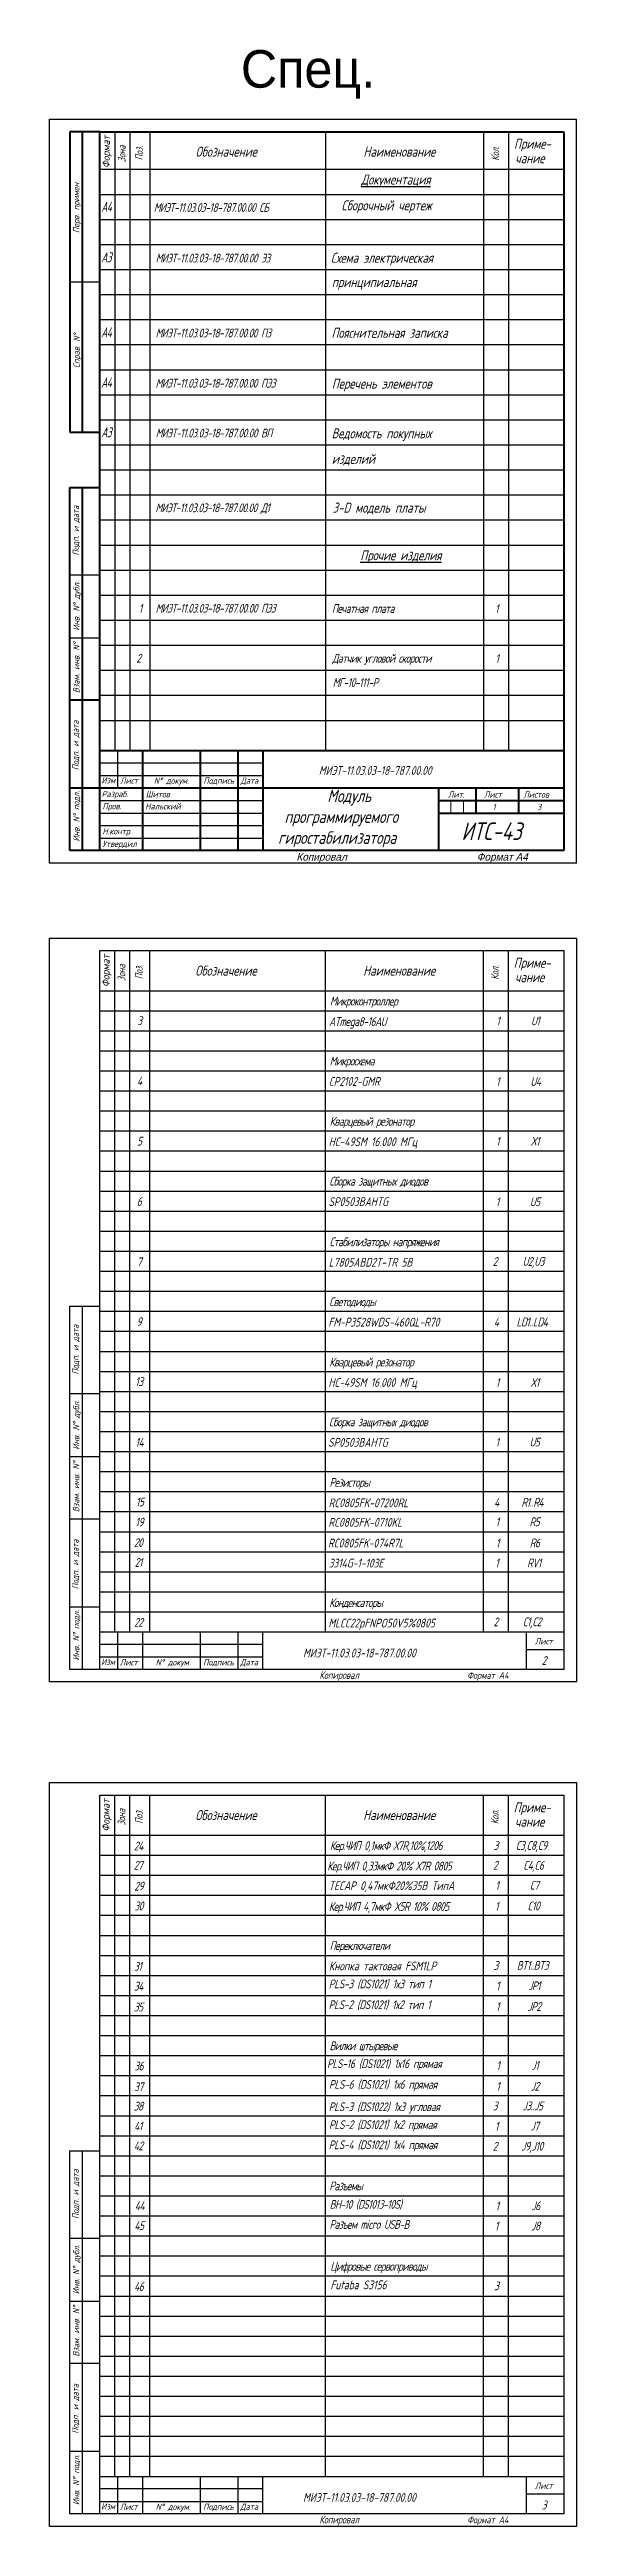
# Model space of a CAD drawing. Header units: millimetres. Extents: x 256 to 1953, y -623 to 369.
# Drawn here: x 256 to 466, y -623 to 366 of the extents above; entities that cross this region are included whole.
import ezdxf
from ezdxf.enums import TextEntityAlignment as Align

# ---------------------------------------------------------------- set-up
doc = ezdxf.new("R2010")
doc.units = ezdxf.units.MM
doc.layers.add('KONTUR', color=7, linetype='Continuous')
doc.layers.add('Тонкие', color=7, linetype='Continuous')
for name, color, linetype, lineweight in [('Основная', 7, 'Continuous', 40), ('текст', 7, 'Continuous', 30), ('Толстые', 7, 'Continuous', 30), ('тонкая', 7, 'Continuous', 20)]:
    doc.layers.add(name, color=color, linetype=linetype, lineweight=lineweight)
doc.styles.add('С наклоном', font='', dxfattribs={"oblique": 15, "height": 3})
doc.styles.add('стиль1', font='romans.shx', dxfattribs={"width": 0.75, "oblique": 15, "height": 3.5})
doc.styles.get('С наклоном').set_extended_font_data('Mipgost')

msp = doc.modelspace()

# ---------------------------------------------------------------- texts
at = {"style": 'С наклоном', "oblique": 15}
for s, p in [('Копировал', (354.434, 41.799)), ('Формат А4', (426.351, 41.799))]:
    msp.add_text(s, height=3, dxfattribs=at).set_placement(p)
at = {"insert": (332.314, 365.392), "char_height": 15, "attachment_point": 1}
msp.add_mtext_dynamic_manual_height_columns('Спец.', width=72.90888, gutter_width=12.5, heights=[0], dxfattribs=at)
at = {"attachment_point": 1, "style": 'стиль1'}
for s, width, heights, insert, char_height in [('{\\T0.9;МИЭТ-11.03.03-18-787.00.00 СБ}', 79.64381, [0], (297.589, 304.291), 3.5), ('{\\T0.9;МИЭТ-11.03.03-18-787.00.00 ЭЗ}', 66.85681, [0], (298.342, 284.098), 3.5), ('{\\T0.9;МИЭТ-11.03.03-18-787.00.00 ПЗ}', 66.85681, [0], (298.303, 254.198), 3.5), ('{\\T0.9;МИЭТ-11.03.03-18-787.00.00 ПЭЗ}', 66.85681, [0], (298.291, 234.148), 3.5), ('{\\T0.9;МИЭТ-11.03.03-18-787.00.00 ВП}', 66.85681, [0], (298.339, 214.256), 3.5), ('{\\T0.9;МИЭТ-11.03.03-18-787.00.00 Д1}', 66.85681, [0], (298.234, 184.397), 3.5), ('{\\T0.9;1}', 5.04607, [3.113], (291.604, 144.245), 3.5), ('{\\T0.9;МИЭТ-11.03.03-18-787.00.00 ПЭЗ}', 66.85681, [0], (298.317, 144.302), 3.5), ('{\\T0.9;Печатная плата}', 61.19949, [0], (368.597, 144.209), 3.5), ('{\\T0.9;1}', 5.04607, [3.113], (433.632, 144.126), 3.5), ('{\\T0.9;2}', 5.04607, [3.113], (290.645, 124.355), 3.5), ('{\\T0.9;Датчик угловой скорости}', 61.19949, [0], (368.746, 124.319), 3.5), ('{\\T0.9;1}', 5.04607, [3.113], (433.781, 124.236), 3.5), ('{\\T0.9;МГ-10-111-Р}', 61.19949, [0], (368.909, 114.646), 3.5), ('МИЭТ-11.03.03-18-787.00.00', 79.64381, [0], (363.383, 79.527), 3.5), ('\\pi21.32077;Модуль \\P\\pi4.2672;программируемого \\P\\pi1.68417;гиростабилизатора', 61.92726, [0], (345.472, 70.159), 5), ('{\\T0.9;Микроконтроллер}', 59.92952, [5.575], (367.808, -12.546), 3.5), ('{\\T0.9;3}', 5.04607, [3.113], (291.021, -20.343), 3.5), ('{\\T0.9;ATmega8-16AU}', 63.76768, [5.575], (367.46, -20.701), 3.5), ('{\\T0.9;1}', 5.04607, [3.113], (434.157, -20.453), 3.5), ('\\pi7.57972;{\\T0.9;U1}', 19.18828, [4.261], (440.385, -20.429), 3.5), ('{\\T0.9;Микросхема}', 59.92952, [5.575], (367.694, -36.461), 3.5), ('{\\T0.9;4}', 5.04607, [3.113], (290.907, -44.421), 3.5), ('CP2102-GMR', 63.76768, [5.575], (367.347, -44.616), 3.5), ('{\\T0.9;1}', 5.04607, [3.113], (434.043, -44.673), 3.5), ('\\pi7.45472;{\\T0.9;U4}', 19.18828, [4.261], (440.272, -44.649), 3.5), ('{\\T0.9;5}', 5.04607, [3.113], (290.919, -68.464), 3.5), ('HC-49SM 16.000 МГц ', 63.76768, [5.575], (367.359, -68.696), 3.5), ('{\\T0.9;Кварцевый резонатор}', 59.92952, [5.575], (367.707, -60.541), 3.5), ('{\\T0.9;1}', 5.04607, [3.113], (434.055, -68.509), 3.5), ('\\pi7.50023;{\\T0.9;X1}', 19.18828, [4.261], (440.284, -68.485), 3.5), ('{\\T0.9;Сборка защитных диодов}', 59.92952, [5.575], (367.593, -84.456), 3.5), ('{\\T0.9;6}', 5.04607, [3.113], (290.806, -92.544), 3.5), ('SP0503BAHTG', 63.76768, [5.575], (367.246, -92.611), 3.5), ('{\\T0.9;1}', 5.04607, [3.113], (433.942, -92.667), 3.5), ('\\pi7.32972;{\\T0.9;U5}', 19.18828, [4.261], (440.171, -92.643), 3.5), ('{\\T0.9;Стабилизаторы напряжения}', 59.92952, [5.575], (367.675, -108.651), 3.5), ('{\\T0.9;7}', 5.04607, [3.113], (290.887, -116.582), 3.5), ('L7805ABD2T-TR 5В', 63.76768, [5.575], (367.327, -116.806), 3.5), ('{\\T0.9;2}', 5.04607, [3.113], (432.702, -116.503), 3.5), ('\\pi4.34222;{\\T0.9;U2,U3}', 19.18828, [4.261], (440.252, -116.479), 3.5), ('{\\T0.9;Светодиоды}', 59.92952, [5.575], (367.561, -132.566), 3.5), ('{\\T0.9;9}', 5.04607, [3.113], (290.774, -140.525), 3.5), ('FM-P3528WDS-460QL-R70', 63.76768, [5.575], (367.213, -140.721), 3.5), ('{\\T0.9;4}', 5.04607, [3.113], (433.139, -140.675), 3.5), ('\\pi2.03773;{\\T0.9;LD1..LD4}', 19.18828, [4.261], (440.139, -140.651), 3.5), ('{\\T0.9;Кварцевый резонатор}', 59.92952, [5.575], (367.574, -156.646), 3.5), ('{\\T0.9;13}', 5.04607, [3.113], (290.201, -164.454), 3.5), ('HC-49SM 16.000 МГц ', 63.76768, [5.575], (367.226, -164.801), 3.5), ('{\\T0.9;1}', 5.04607, [3.113], (433.922, -164.841), 3.5), ('\\pi7.50023;{\\T0.9;X1}', 19.18828, [4.261], (440.151, -164.817), 3.5), ('{\\T0.9;Сборка защитных диодов}', 59.92952, [5.575], (367.46, -180.561), 3.5), ('{\\T0.9;14}', 5.04607, [3.113], (290.255, -188.712), 3.5), ('SP0503BAHTG', 63.76768, [5.575], (367.112, -188.716), 3.5), ('{\\T0.9;1}', 5.04607, [3.113], (433.809, -188.625), 3.5), ('\\pi7.32972;{\\T0.9;U5}', 19.18828, [4.261], (440.037, -188.601), 3.5), ('{\\T0.9;Резисторы}', 59.92952, [5.575], (367.635, -204.7), 3.5), ('{\\T0.9;15}', 5.04607, [3.113], (290.463, -212.481), 3.5), ('RC0805FK-07200RL', 63.76768, [5.575], (367.288, -212.855), 3.5), ('{\\T0.9;4}', 5.04607, [3.113], (433.25, -212.674), 3.5), ('\\pi3.95023;{\\T0.9;R1..R4}', 19.18828, [4.261], (440.213, -212.65), 3.5), ('{\\T0.9;19}', 5.04607, [3.113], (290.255, -220.562), 3.5), ('RC0805FK-0710KL', 63.76768, [5.575], (367.208, -220.641), 3.5), ('{\\T0.9;1}', 5.04607, [3.113], (433.865, -220.459), 3.5), ('\\pi7.25648;{\\T0.9;R5}', 19.18828, [4.261], (440.133, -220.435), 3.5), ('{\\T0.9;20}', 5.04607, [3.113], (289.654, -228.744), 3.5), ('{\\T0.9;21}', 5.04607, [3.113], (289.957, -236.652), 3.5), ('RC0805FK-074R7L', 63.76768, [5.575], (367.058, -228.905), 3.5), ('3314G-1-103E', 63.76768, [5.575], (367.287, -236.91), 3.5), ('{\\T0.9;1}', 5.04607, [3.113], (433.698, -236.862), 3.5), ('{\\T0.9;1}', 5.04607, [3.113], (433.996, -228.862), 3.5), ('\\pi6.49398;{\\T0.9;RV1}', 19.18828, [4.261], (439.926, -236.838), 3.5), ('\\pi7.26097;{\\T0.9;R6}', 19.18828, [4.261], (440.225, -228.838), 3.5), ('{\\T0.9;Конденсаторы}', 59.92952, [5.575], (367.534, -252.694), 3.5), ('{\\T0.9;22}', 5.04607, [3.113], (289.724, -260.587), 3.5), ('MLCC22pFNPO50V5%0805', 63.76768, [5.575], (367.187, -260.849), 3.5), ('{\\T0.9;2}', 5.04607, [3.113], (433.003, -260.387), 3.5), ('\\pi4.52619;{\\T0.9;C1,C2}', 19.18828, [4.261], (440.112, -260.364), 3.5), ('МИЭТ-11.03.03-18-787.00.00', 79.64381, [0], (357.085, -272.794), 3.5), ('{\\T0.9;2}', 5.04607, [3.113], (452.277, -275.791), 3.5), ('{\\T0.9;24}', 5.04607, [3.113], (289.686, -349.837), 3.5), ('{\\T0.9;Кер.ЧИП 0,1мкФ Х7R,10%,1206}', 60.89124, [5.575], (367.808, -349.696), 3.5), ('{\\T0.9;3}', 5.04607, [3.113], (433.04, -349.687), 3.5), ('\\pi1.69761;{\\T0.9;C3,C8,C9}', 19.18828, [4.261], (440.144, -349.663), 3.5), ('{\\T0.9;27}', 5.04607, [3.113], (289.589, -357.546), 3.5), ('{\\T0.9;29}', 5.04607, [3.113], (289.837, -365.885), 3.5), ('{\\T0.9;Кер.ЧИП 0,33мкФ 20% Х7R 0805}', 63.76768, [5.575], (366.748, -357.851), 3.5), ('TECAP 0,47мкФ20%35В ТипА', 66.55875, [5.24], (367.3, -365.709), 3.5), ('{\\T0.9;2}', 5.04607, [3.113], (432.804, -357.603), 3.5), ('{\\T0.9;1}', 5.04607, [3.113], (433.775, -365.616), 3.5), ('\\pi4.50386;{\\T0.9;C4,C6}', 19.18828, [4.261], (440.385, -357.579), 3.5), ('\\pi7.24313;{\\T0.9;C7}', 19.18828, [4.261], (440.225, -365.531), 3.5), ('{\\T0.9;30}', 5.04607, [3.113], (289.818, -373.83), 3.5), ('{\\T0.9;Кер.ЧИП 4,7мкФ X5R 10% 0805 }', 66.55875, [5.24], (367.385, -373.994), 3.5), ('{\\T0.9;1}', 5.04607, [3.113], (433.641, -373.902), 3.5), ('\\pi6.26994;{\\T0.9;C10}', 19.18828, [4.261], (440.31, -373.817), 3.5), ('{\\T0.9;Переключатели}', 59.92952, [5.575], (367.707, -389.622), 3.5), ('{\\T0.9;31}', 5.04607, [3.113], (289.705, -397.9), 3.5), ('Кнопка тактовая FSM1LP', 63.76768, [5.575], (367.415, -397.75), 3.5), ('{\\T0.9;3}', 5.04607, [3.113], (433.037, -397.563), 3.5), ('\\pi1.96273;{\\T0.9;BT1..BT3}', 19.18828, [4.261], (440.34, -397.539), 3.5), ('{\\T0.9;35}', 5.04607, [3.113], (289.631, -414.146), 3.5), ('{\\T0.9;34}', 5.04607, [3.113], (289.686, -405.845), 3.5), ('{\\T0.9;1}', 5.04607, [3.113], (434.001, -413.959), 3.5), ('{\\T0.9;1}', 5.04607, [3.113], (434.055, -405.659), 3.5), ('\\pi6.36546;{\\T0.9;JP2}', 19.18828, [4.261], (440.229, -413.935), 3.5), ('\\pi6.58864;{\\T0.9;JP1}', 19.18828, [4.261], (440.284, -405.635), 3.5), ('{\\T0.9;Вилки штыревые}', 59.92952, [5.575], (367.675, -429.625), 3.5), ('{\\T0.9;36}', 4.89166, [3.113], (289.805, -437.675), 3.5), ('{\\T0.95;PLS-16 (DS1021) 1х16 прямая}', 63.76768, [5.575], (366.651, -436.751), 3.5), ('{\\T0.95;PLS-6 (DS1021) 1х6 прямая}', 63.76768, [5.575], (367.423, -445.052), 3.5), ('{\\T0.9;1}', 5.04607, [3.113], (434.174, -437.489), 3.5), ('\\pi7.76989;{\\T0.9;J1}', 19.18828, [4.261], (440.403, -437.465), 3.5), ('{\\T0.9;38}', 5.04607, [3.113], (289.585, -453.732), 3.5), ('{\\T0.9;37}', 5.04607, [3.113], (289.75, -445.976), 3.5), ('{\\T0.9;3}', 5.04607, [3.113], (432.702, -453.653), 3.5), ('{\\T0.9;1}', 5.04607, [3.113], (434.12, -445.789), 3.5), ('\\pi4.36989;{\\T0.9;J3..J5}', 19.18828, [4.261], (440.252, -453.629), 3.5), ('\\pi7.54671;{\\T0.9;J2}', 19.18828, [4.261], (440.348, -445.766), 3.5), ('{\\T0.9;41}', 5.04607, [3.113], (289.765, -461.684), 3.5), ('{\\T0.95;PLS-2 (DS1021) 1х2 прямая}', 63.76768, [5.575], (367.438, -461.123), 3.5), ('{\\T0.9;1}', 5.04607, [3.113], (433.582, -461.759), 3.5), ('\\pi7.39489;{\\T0.9;J7}', 19.18828, [4.261], (440.363, -461.687), 3.5), ('{\\T0.9;42}', 5.04607, [3.113], (289.6, -469.583), 3.5), ('{\\T0.9;2}', 5.04607, [3.113], (432.717, -469.754), 3.5), ('\\pi3.83421;{\\T0.9;J9,J10}', 19.18828, [4.261], (440.267, -469.726), 3.5), ('{\\T0.9;44}', 5.04607, [3.113], (290.039, -493.498), 3.5), ('{\\T0.9;Разъемы}', 59.92952, [5.575], (367.574, -485.571), 3.5), ('{\\T0.9;BH-10 (DS1013-10S)}', 63.76768, [5.575], (367.713, -492.937), 3.5), ('{\\T0.9;1}', 5.04607, [3.113], (433.857, -493.573), 3.5), ('\\pi7.52438;{\\T0.9;J6}', 19.18828, [4.261], (440.638, -493.501), 3.5), ('{\\T0.9;45}', 5.04607, [3.113], (289.874, -501.397), 3.5), ('{\\T0.9;Разъем micro USB-B}', 63.76768, [5.575], (367.616, -500.96), 3.5), ('{\\T0.9;1}', 5.04607, [3.113], (433.567, -501.568), 3.5), ('\\pi7.52438;{\\T0.9;J8}', 19.18828, [4.261], (440.541, -501.54), 3.5), ('{\\T0.9;Цифровые сервоприводы}', 59.92952, [5.575], (367.964, -517.667), 3.5), ('{\\T0.9;46}', 5.04607, [3.113], (289.752, -525.734), 3.5), ('{\\T0.9;3}', 5.04607, [3.113], (433.279, -525.489), 3.5), ('МИЭТ-11.03.03-18-787.00.00', 79.64381, [0], (357.085, -609.944), 3.5), ('{\\T0.9;3}', 5.04607, [3.113], (452.277, -612.941), 3.5)]:
    msp.add_mtext_dynamic_manual_height_columns(s, width=width, gutter_width=12.5, heights=heights, dxfattribs=dict(at, insert=insert, char_height=char_height))
note = msp.add_mtext_dynamic_manual_height_columns('{\\T0.95;PLS-3 (DS1021) 1х3 тип 1\\P}', width=63.76768, gutter_width=12.5, heights=[5.575, 0], dxfattribs=dict(insert=(367.359, -404.921), char_height=3.5, attachment_point=1, style='стиль1'))
note = msp.add_mtext_dynamic_manual_height_columns('{\\T0.95;PLS-2 (DS1021) 1х2 тип 1\\P}', width=63.76768, gutter_width=12.5, heights=[5.575, 0], dxfattribs=dict(insert=(367.304, -413.222), char_height=3.5, attachment_point=1, style='стиль1'))
note = msp.add_mtext_dynamic_manual_height_columns('{\\T0.95;PLS-3 (DS1022) 1х3 угловая\\P}', width=63.76768, gutter_width=12.5, heights=[5.575, 0], dxfattribs=dict(insert=(367.327, -453.956), char_height=3.5, attachment_point=1, style='стиль1'))
note = msp.add_mtext_dynamic_manual_height_columns('{\\T0.95;PLS-4 (DS1021) 1х4 прямая\\P}', width=63.76768, gutter_width=12.5, heights=[5.575, 0], dxfattribs=dict(insert=(367.342, -469.146), char_height=3.5, attachment_point=1, style='стиль1'))
note = msp.add_mtext_dynamic_manual_height_columns('Futaba S3156\\P', width=63.76768, gutter_width=12.5, heights=[5.575, 0], dxfattribs=dict(insert=(368.025, -525.065), char_height=3.5, attachment_point=1, style='стиль1'))
at = {"layer": 'текст', "style": 'стиль1', "oblique": 15, "width": 0.684211}
for p, p2 in [((280.08, 318.264), (280.08, 331.264)), ((279.977, -8.711), (279.977, 4.289)), ((279.977, -345.861), (279.977, -332.861))]:
    msp.add_text('Формат', height=3, rotation=90, dxfattribs=at).set_placement(p, p2, align=Align.FIT)
at = {"layer": 'текст', "style": 'стиль1', "oblique": 15}
for s, height, width, p in [('Зона', 3, 0.684211, (286.338, 320.657)), ('Поз.', 3, 0.684211, (293.241, 321.415)), ('Кол.', 3, 0.684211, (435.175, 321.206)), ('Перв. примен.', 2.5, 0.75, (267.927, 292.366)), ('Справ. N%%d', 2.5, 0.75, (268.083, 238.481)), ('Подп. и дата', 2.5, 0.75, (267.748, 163.624)), ('Инв. N%%d дубл.', 2.5, 0.75, (267.993, 133.599)), ('Взам. инв. N%%d', 2.5, 0.75, (267.993, 108.672)), ('Подп. и дата', 2.5, 0.75, (267.698, 77.887)), ('Инв. N%%d подл.', 2.5, 0.75, (267.993, 49.421)), ('Зона', 3, 0.684211, (286.235, -6.317)), ('Поз.', 3, 0.684211, (293.138, -5.559)), ('Кол.', 3, 0.684211, (435.072, -5.768)), ('Подп. и дата', 2.5, 0.75, (267.645, -163.35)), ('Инв. N%%d дубл.', 2.5, 0.75, (267.89, -193.375)), ('Взам. инв. N%%d', 2.5, 0.75, (267.89, -218.303)), ('Подп. и дата', 2.5, 0.75, (267.595, -249.087)), ('Инв. N%%d подл.', 2.5, 0.75, (267.89, -277.553)), ('Зона', 3, 0.684211, (286.235, -343.467)), ('Поз.', 3, 0.684211, (293.138, -342.709)), ('Кол.', 3, 0.684211, (435.072, -342.918)), ('Подп. и дата', 2.5, 0.75, (267.645, -500.5)), ('Инв. N%%d дубл.', 2.5, 0.75, (267.89, -530.525)), ('Взам. инв. N%%d', 2.5, 0.75, (267.89, -555.452)), ('Подп. и дата', 2.5, 0.75, (267.595, -586.237)), ('Инв. N%%d подл.', 2.5, 0.75, (267.89, -614.703))]:
    msp.add_text(s, height=height, rotation=90, dxfattribs=dict(at, width=width)).set_placement(p)
at = {"layer": 'текст', "style": 'стиль1', "oblique": 15, "width": 0.75}
for s, height, p in [('Обозначение', 4, (314.263, 322.854)), ('Наименование', 4, (381.175, 322.854)), ('Приме-', 4, (441.175, 325.98)), ('чание', 4, (441.721, 320.236)), ('Изм', 2.5, (276.72, 72.621)), ('Разраб.', 2.5, (276.836, 67.137)), ('Лист', 2.5, (284.195, 72.471)), ('Шитов', 2.5, (294.394, 67.063)), ('N%%d докум. ', 2.5, (297.651, 72.471)), ('Подпись', 2.5, (317.395, 72.471)), ('Дата', 2.5, (332.183, 72.471)), ('Лит.', 2.5, (414.893, 66.919)), ('Лист   ', 2.5, (429.267, 66.919)), ('Листов', 2.5, (444.955, 66.919)), ('Пров.', 2.5, (277.137, 62.305)), ('Нальский', 2.5, (294.201, 62.229)), ('1', 2.5, (432.679, 61.961)), ('3', 2.5, (450.412, 61.961)), ('Утвердил', 2.5, (277.137, 47.246)), ('Н.контр.', 2.5, (277.137, 52.266)), ('Приме-', 4, (441.072, -0.994)), ('Обозначение', 4, (314.16, -4.121)), ('Наименование', 4, (381.072, -4.121)), ('чание', 4, (441.618, -6.739)), ('Изм', 2.5, (276.617, -279.353)), ('Лист', 2.5, (284.092, -279.503)), ('N%%d докум. ', 2.5, (298.376, -279.503)), ('Подпись', 2.5, (317.292, -279.503)), ('Дата', 2.5, (332.08, -279.503)), ('Копировал', 3, (363.607, -284.871)), ('Формат А4', 2.75, (422.536, -284.871)), ('Приме-', 4, (441.072, -338.144)), ('Обозначение', 4, (314.16, -341.271)), ('Наименование', 4, (381.072, -341.271)), ('чание', 4, (441.618, -343.888)), ('Изм', 2.5, (276.617, -616.503)), ('Лист', 2.5, (284.092, -616.653)), ('N%%d докум. ', 2.5, (298.376, -616.653)), ('Подпись', 2.5, (317.292, -616.653)), ('Дата', 2.5, (332.08, -616.653)), ('Копировал', 3, (363.607, -622.021)), ('Формат А4', 2.75, (422.536, -622.021))]:
    msp.add_text(s, height=height, dxfattribs=at).set_placement(p)
for p in [(453.072, -271.121), (453.072, -608.271)]:
    msp.add_text('Лист', height=2.5, dxfattribs=at).set_placement(p, align=Align.CENTER)
at = {"layer": 'текст', "attachment_point": 1, "style": 'стиль1'}
for s, width, gutter_width, heights, insert, char_height in [('\\pi12.94795;{\\LДокументация}', 59.386, 17.5, [7.121], (367.306, 315.721), 4), ('{\\W0.65;\\T0.9;А4}', 5.58229, 17.5, [6.058], (276.637, 304.85), 4), ('Сборочный чертеж', 60.29318, 17.5, [6.759], (372.431, 305.393), 4), ('{\\W0.65;\\T0.9;А3}', 5.58229, 17.5, [6.058], (276.664, 284.652), 4), ('Схема электрическая', 60.29318, 17.5, [6.759], (368.21, 284.461), 4), ('принципиальная', 60.29318, 17.5, [6.759], (368.572, 274.763), 4), ('{\\W0.65;\\T0.9;А4}', 5.58229, 17.5, [6.058], (276.625, 254.752), 4), ('Пояснительная записка', 60.29318, 17.5, [6.759], (368.456, 254.511), 4), ('{\\W0.65;\\T0.9;А4}', 5.58229, 17.5, [6.058], (276.613, 234.702), 4), ('Перечень элементов', 60.29318, 17.5, [6.759], (368.572, 234.239), 4), ('{\\W0.65;\\T0.9;А3}', 5.58229, 17.5, [6.058], (276.66, 214.81), 4), ('Ведомость покупных', 60.29318, 17.5, [6.759], (368.503, 214.401), 4), ('изделий', 60.29318, 17.5, [6.759], (368.572, 204.196), 4), ('3-D модель платы', 60.29318, 17.5, [6.759], (368.895, 184.71), 4), ('\\pi11.33574;{\\LПрочие изделия}', 59.386, 17.5, [7.121], (368.572, 165.708), 4), ('ИТС-43', 33.49784, 5, [0], (420.23, 57.033), 7)]:
    msp.add_mtext_dynamic_manual_height_columns(s, width=width, gutter_width=gutter_width, heights=heights, dxfattribs=dict(at, insert=insert, char_height=char_height))

# ---------------------------------------------------------------- linework, layer by layer
for p, q in [((276.072, 155.799), (264.072, 155.799)), ((264.072, 130.799), (276.072, 130.799)), ((276.072, 80.799), (341.072, 80.799)), ((276.072, 75.799), (341.072, 75.799)), ((276.072, 75.799), (341.072, 75.799)), ((276.072, 65.799), (341.072, 65.799)), ((276.072, 60.799), (341.072, 60.799)), ((276.072, 55.799), (341.072, 55.799)), ((276.072, 50.799), (341.072, 50.799)), ((264.072, 45.799), (276.072, 45.799))]:
    msp.add_line(p, q)
msp.add_lwpolyline([(341.072, 85.799), (341.672, 85.799)])
at = {"layer": 'KONTUR'}
for p, q in [((256.072, 40.799), (256.072, 337.799)), ((256.072, 337.799), (466.072, 337.799)), ((466.072, 40.799), (466.072, 337.799)), ((466.072, 40.799), (256.072, 40.799))]:
    msp.add_line(p, q, dxfattribs=at)
at = {"layer": 'Основная'}
for p, q in [((264.072, 332.799), (264.072, 212.799)), ((276.072, 332.799), (264.072, 332.799)), ((269.072, 332.799), (269.072, 212.799)), ((276.072, 332.799), (461.072, 332.799)), ((276.072, 45.799), (276.072, 332.799)), ((461.072, 332.799), (461.072, 45.799)), ((264.072, 212.799), (276.072, 212.799)), ((264.072, 45.799), (264.072, 190.799)), ((264.072, 190.799), (276.072, 190.799)), ((269.072, 190.799), (269.072, 45.799)), ((276.072, 105.799), (264.072, 105.799)), ((276.072, 85.799), (461.072, 85.799)), ((293.072, 85.799), (293.072, 45.799)), ((316.072, 85.799), (316.072, 45.799)), ((331.072, 85.799), (331.072, 45.799)), ((341.072, 85.799), (341.072, 45.799)), ((264.072, 70.799), (276.072, 70.799)), ((276.072, 70.799), (461.072, 70.799)), ((411.072, 70.799), (411.072, 45.799)), ((426.072, 60.799), (426.072, 70.799)), ((443.072, 60.799), (443.072, 70.799)), ((411.072, 65.799), (461.072, 65.799)), ((411.072, 60.799), (461.072, 60.799)), ((461.072, 45.799), (264.072, 45.799))]:
    msp.add_line(p, q, dxfattribs=at)
at = {"layer": 'Толстые'}
for p, q in [((282.072, 332.799), (282.072, 85.799)), ((288.072, 332.799), (288.072, 85.799)), ((296.072, 332.799), (296.072, 85.799)), ((366.072, 332.799), (366.072, 85.799)), ((429.072, 332.799), (429.072, 85.799)), ((439.072, 332.799), (439.072, 85.799)), ((276.072, 317.799), (461.072, 317.799)), ((276.072, 307.799), (461.072, 307.799)), ((276.072, 297.799), (461.072, 297.799)), ((276.072, 287.799), (461.072, 287.799)), ((276.072, 277.799), (461.072, 277.799)), ((276.072, 272.799), (264.072, 272.799)), ((276.072, 267.799), (461.072, 267.799)), ((276.072, 257.799), (461.072, 257.799)), ((276.072, 247.799), (461.072, 247.799)), ((276.072, 237.799), (461.072, 237.799)), ((276.072, 227.799), (461.072, 227.799)), ((276.072, 217.799), (461.072, 217.799)), ((276.072, 207.799), (461.072, 207.799)), ((276.072, 197.799), (461.072, 197.799)), ((276.072, 187.799), (461.072, 187.799)), ((276.072, 177.799), (461.072, 177.799)), ((276.072, 167.799), (461.072, 167.799)), ((276.072, 157.799), (461.072, 157.799)), ((276.072, 147.799), (461.072, 147.799)), ((276.072, 137.799), (461.072, 137.799)), ((276.072, 127.799), (461.072, 127.799)), ((276.072, 117.799), (461.072, 117.799)), ((276.072, 107.799), (461.072, 107.799)), ((276.072, 97.799), (461.072, 97.799)), ((283.072, 85.799), (283.072, 70.799)), ((276.072, 5.879), (461.072, 5.879)), ((276.072, -281.121), (276.072, 5.879)), ((282.072, -266.121), (282.072, 5.879)), ((288.072, -266.121), (288.072, 5.879)), ((296.072, -266.121), (296.072, 5.879)), ((366.072, -266.121), (366.072, 5.879)), ((429.072, -266.121), (429.072, 5.879)), ((439.072, -266.121), (439.072, 5.879)), ((461.072, 5.879), (461.072, -281.121)), ((276.072, -10.121), (461.072, -10.121)), ((276.072, -18.121), (461.072, -18.121)), ((276.072, -26.121), (461.072, -26.121)), ((276.072, -34.121), (461.072, -34.121)), ((276.072, -42.121), (461.072, -42.121)), ((276.072, -50.121), (461.072, -50.121)), ((276.072, -58.121), (461.072, -58.121)), ((276.072, -66.121), (461.072, -66.121)), ((276.072, -74.121), (461.072, -74.121)), ((276.072, -82.121), (461.072, -82.121)), ((276.072, -90.121), (461.072, -90.121)), ((276.072, -98.121), (461.072, -98.121)), ((276.072, -106.121), (461.072, -106.121)), ((276.072, -114.121), (461.072, -114.121)), ((276.072, -122.121), (461.072, -122.121)), ((264.072, -281.121), (264.072, -136.121)), ((264.072, -136.121), (276.072, -136.121)), ((269.072, -136.121), (269.072, -281.121)), ((276.072, -130.121), (461.072, -130.121)), ((276.072, -138.121), (461.072, -138.121)), ((276.072, -146.121), (461.072, -146.121)), ((276.072, -154.121), (461.072, -154.121)), ((276.072, -162.121), (461.072, -162.121)), ((276.072, -171.121), (264.072, -171.121)), ((276.072, -170.121), (461.072, -170.121)), ((276.072, -178.121), (461.072, -178.121)), ((276.072, -186.121), (461.072, -186.121)), ((264.072, -196.121), (276.072, -196.121)), ((276.072, -194.121), (461.072, -194.121)), ((276.072, -202.121), (461.072, -202.121)), ((276.072, -210.121), (461.072, -210.121)), ((276.072, -221.121), (264.072, -221.121)), ((276.072, -218.121), (461.072, -218.121)), ((276.072, -226.121), (461.072, -226.121)), ((276.072, -234.121), (461.072, -234.121)), ((276.072, -242.121), (461.072, -242.121)), ((264.072, -256.121), (276.072, -256.121)), ((276.072, -250.121), (461.072, -250.121)), ((276.072, -258.121), (461.072, -258.121)), ((276.072, -266.121), (461.072, -266.121)), ((283.072, -266.121), (283.072, -281.121)), ((293.072, -266.121), (293.072, -281.121)), ((316.072, -266.121), (316.072, -281.121)), ((331.072, -266.121), (331.072, -281.121)), ((341.072, -281.121), (341.072, -266.121)), ((446.072, -266.121), (446.072, -281.121)), ((276.072, -276.121), (341.072, -276.121)), ((446.072, -273.121), (461.072, -273.121)), ((461.072, -281.121), (264.072, -281.121)), ((276.072, -331.271), (461.072, -331.271)), ((276.072, -618.271), (276.072, -331.271)), ((282.072, -603.271), (282.072, -331.271)), ((288.072, -603.271), (288.072, -331.271)), ((296.072, -603.271), (296.072, -331.271)), ((366.072, -603.271), (366.072, -331.271)), ((429.072, -603.271), (429.072, -331.271)), ((439.072, -603.271), (439.072, -331.271)), ((461.072, -331.271), (461.072, -618.271)), ((276.072, -347.271), (461.072, -347.271)), ((276.072, -355.271), (461.072, -355.271)), ((276.072, -363.271), (461.072, -363.271)), ((276.072, -371.271), (461.072, -371.271)), ((276.072, -379.271), (461.072, -379.271)), ((276.072, -387.271), (461.072, -387.271)), ((276.072, -395.271), (461.072, -395.271)), ((276.072, -403.271), (461.072, -403.271)), ((276.072, -411.271), (461.072, -411.271)), ((276.072, -419.271), (461.072, -419.271)), ((276.072, -427.271), (461.072, -427.271)), ((276.072, -435.271), (461.072, -435.271)), ((276.072, -443.271), (461.072, -443.271)), ((276.072, -451.271), (461.072, -451.271)), ((276.072, -459.271), (461.072, -459.271)), ((264.072, -618.271), (264.072, -473.271)), ((264.072, -473.271), (276.072, -473.271)), ((269.072, -473.271), (269.072, -618.271)), ((276.072, -467.271), (461.072, -467.271)), ((276.072, -475.271), (461.072, -475.271)), ((276.072, -483.271), (461.072, -483.271)), ((276.072, -491.271), (461.072, -491.271)), ((276.072, -499.271), (461.072, -499.271)), ((276.072, -508.271), (264.072, -508.271)), ((276.072, -507.271), (461.072, -507.271)), ((276.072, -515.271), (461.072, -515.271)), ((276.072, -523.271), (461.072, -523.271)), ((264.072, -533.271), (276.072, -533.271)), ((276.072, -531.271), (461.072, -531.271)), ((276.072, -539.271), (461.072, -539.271)), ((276.072, -547.271), (461.072, -547.271)), ((276.072, -558.271), (264.072, -558.271)), ((276.072, -555.271), (461.072, -555.271)), ((276.072, -563.271), (461.072, -563.271)), ((276.072, -571.271), (461.072, -571.271)), ((276.072, -579.271), (461.072, -579.271)), ((264.072, -593.271), (276.072, -593.271)), ((276.072, -587.271), (461.072, -587.271)), ((276.072, -595.271), (461.072, -595.271)), ((276.072, -603.271), (461.072, -603.271)), ((283.072, -603.271), (283.072, -618.271)), ((293.072, -603.271), (293.072, -618.271)), ((316.072, -603.271), (316.072, -618.271)), ((331.072, -603.271), (331.072, -618.271)), ((341.072, -618.271), (341.072, -603.271)), ((446.072, -603.271), (446.072, -618.271)), ((446.072, -610.271), (461.072, -610.271)), ((461.072, -618.271), (264.072, -618.271)), ((276.072, -613.271), (341.072, -613.271))]:
    msp.add_line(p, q, dxfattribs=at)
at = {"layer": 'тонкая'}
for p, q in [((416.072, 65.799), (416.072, 60.799)), ((421.072, 65.799), (421.072, 60.799))]:
    msp.add_line(p, q, dxfattribs=at)
at = {"layer": 'Тонкие'}
for p, q in [((256.072, 10.879), (466.072, 10.879)), ((256.072, -286.121), (256.072, 10.879)), ((466.072, 10.879), (466.072, -286.121)), ((341.072, -271.121), (276.072, -271.121)), ((466.072, -286.121), (256.072, -286.121)), ((256.072, -326.271), (466.072, -326.271)), ((256.072, -623.271), (256.072, -326.271)), ((466.072, -326.271), (466.072, -623.271)), ((341.072, -608.271), (276.072, -608.271)), ((466.072, -623.271), (256.072, -623.271))]:
    msp.add_line(p, q, dxfattribs=at)

msp.set_redraw_order([(e.dxf.handle, doc.entitydb.next_handle()) for e in msp.query("TEXT MTEXT ATTDEF DIMENSION ARC_DIMENSION")])  # texts and dimensions are drawn at this point

doc.saveas('drawing.dxf')
